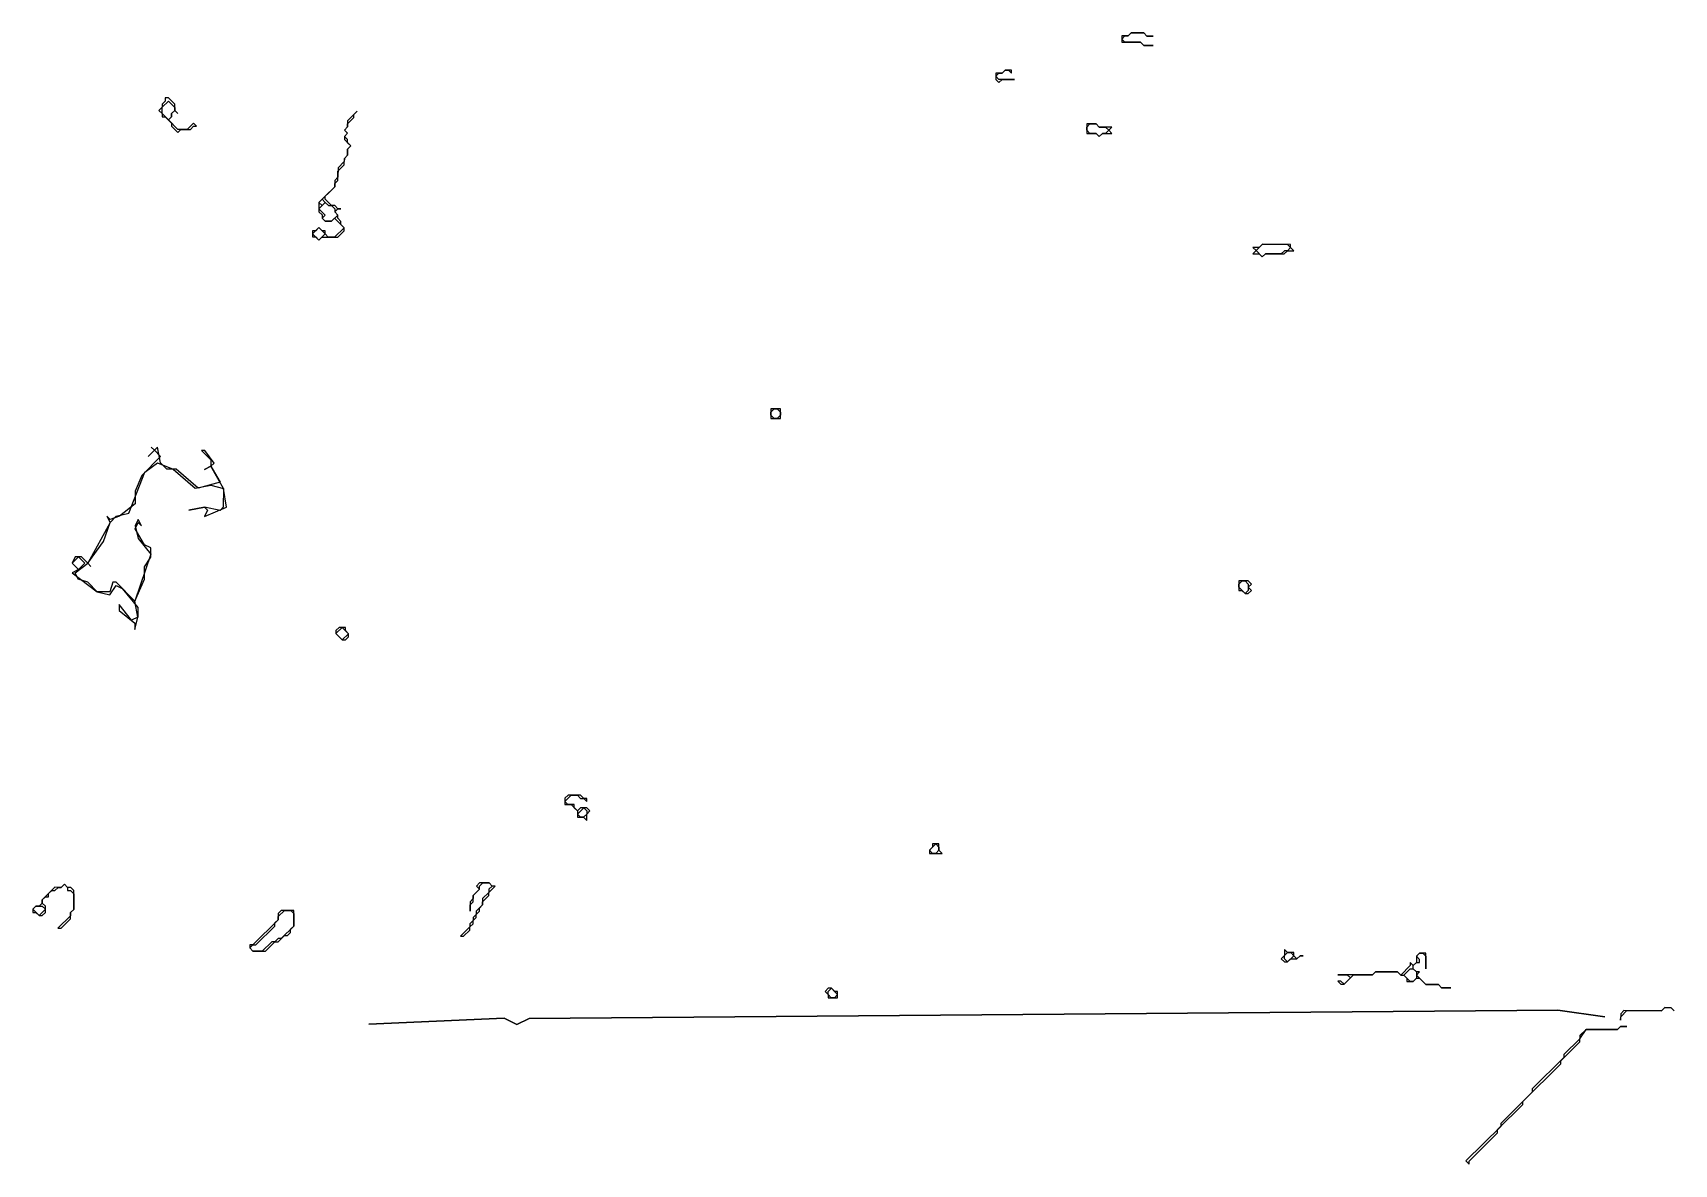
# Model space of a CAD drawing. Header units: inches. Extents: x 0 to 116, y 0 to 63.
# Drawn here: x 84.26 to 115.78, y -0.17 to 21.54 of the extents above; entities that cross this region are included whole.
import ezdxf

# ---------------------------------------------------------------- set-up
doc = ezdxf.new("R2010")
doc.units = ezdxf.units.IN

msp = doc.modelspace()

# ---------------------------------------------------------------- linework, layer by layer
for points in [[(105.16865, 21.47761), (105.16812, 21.35681), (105.53052, 21.35523), (105.59065, 21.29457), (105.77185, 21.29378), (105.59065, 21.29457), (105.53052, 21.35523), (105.22852, 21.35655), (105.16839, 21.41721), (105.22905, 21.47735), (105.28945, 21.47709), (105.35011, 21.53722), (105.59171, 21.53617), (105.65184, 21.4755), (105.77264, 21.47498), (105.65184, 21.4755), (105.59171, 21.53617), (105.35011, 21.53722), (105.28945, 21.47709)], [(105.16865, 21.47761), (105.16812, 21.35681), (105.53052, 21.35523), (105.59065, 21.29457), (105.77185, 21.29378), (105.59065, 21.29457), (105.53052, 21.35523), (105.22852, 21.35655), (105.16839, 21.41721), (105.22905, 21.47735), (105.28945, 21.47709), (105.35011, 21.53722), (105.59171, 21.53617), (105.65184, 21.4755), (105.77264, 21.47498), (105.65184, 21.4755), (105.59171, 21.53617), (105.35011, 21.53722), (105.28945, 21.47709)], [(103.05177, 20.82244), (102.93097, 20.82297), (102.87031, 20.76283), (102.74951, 20.76336), (102.74898, 20.64256), (102.80912, 20.5819), (102.86978, 20.64204), (103.11138, 20.64098), (102.80938, 20.6423), (102.74925, 20.70296), (102.80991, 20.7631), (102.87031, 20.76283), (102.93097, 20.82297), (102.99137, 20.82271), (103.05151, 20.76204)], [(103.05177, 20.82244), (102.93097, 20.82297), (102.87031, 20.76283), (102.74951, 20.76336), (102.74898, 20.64256), (102.80912, 20.5819), (102.86978, 20.64204), (103.11138, 20.64098), (102.80938, 20.6423), (102.74925, 20.70296), (102.80991, 20.7631), (102.87031, 20.76283), (102.93097, 20.82297), (102.99137, 20.82271), (103.05151, 20.76204)], [(86.80169, 20.28934), (86.80143, 20.22894), (86.74076, 20.16881), (86.7405, 20.10841), (86.67984, 20.04827), (86.73997, 19.98761), (86.73971, 19.92721), (86.80011, 19.92695), (86.92038, 19.80562), (86.92012, 19.74522), (87.04039, 19.62389), (87.10105, 19.68403), (87.28225, 19.68324), (87.34291, 19.74338), (87.40331, 19.74311), (87.34318, 19.80377), (87.22185, 19.6835), (87.04065, 19.68429), (86.86024, 19.86628), (86.92091, 19.92642), (86.92117, 19.98682), (86.98183, 20.04695), (87.04197, 19.98629), (86.98183, 20.04695), (86.98236, 20.16775), (86.86209, 20.28908)], [(86.80169, 20.28934), (86.80143, 20.22894), (86.74076, 20.16881), (86.7405, 20.10841), (86.67984, 20.04827), (86.73997, 19.98761), (86.73971, 19.92721), (86.80011, 19.92695), (86.92038, 19.80562), (86.92012, 19.74522), (87.04039, 19.62389), (87.10105, 19.68403), (87.28225, 19.68324), (87.34291, 19.74338), (87.40331, 19.74311), (87.34318, 19.80377), (87.22185, 19.6835), (87.04065, 19.68429), (86.86024, 19.86628), (86.92091, 19.92642), (86.92117, 19.98682), (86.98183, 20.04695), (87.04197, 19.98629), (86.98183, 20.04695), (86.98236, 20.16775), (86.86209, 20.28908)], [(86.86183, 20.22868), (86.9821, 20.10735), (86.98183, 20.04695), (86.92117, 19.98682), (86.92091, 19.92642), (86.86024, 19.86628), (86.73997, 19.98761), (86.7405, 20.10841)], [(90.485, 20.03167), (90.30301, 19.85126), (90.30248, 19.73046), (90.24182, 19.67033), (90.30196, 19.60966), (90.24129, 19.54953), (90.24103, 19.48913), (90.3613, 19.3678), (90.30064, 19.30767), (90.30011, 19.18687), (90.23945, 19.12673), (90.23919, 19.06633), (90.11786, 18.94606), (90.11707, 18.76486), (90.05641, 18.70473), (90.05588, 18.58393), (89.75256, 18.28325), (89.75177, 18.10205), (89.81191, 18.04139), (89.81165, 17.98099), (89.87178, 17.92032), (89.99258, 17.9198), (90.05324, 17.97993), (90.23365, 17.79794), (90.05166, 17.61754), (89.93086, 17.61806), (89.87073, 17.67873), (89.87099, 17.73913), (89.81059, 17.73939), (89.75046, 17.80005), (89.68979, 17.73992), (89.62939, 17.74018), (89.62887, 17.61938), (89.68927, 17.61912), (89.7494, 17.55845), (89.81006, 17.61859), (90.11206, 17.61727), (90.23339, 17.73754), (90.23365, 17.79794), (90.17352, 17.85861), (90.17378, 17.91901), (90.11364, 17.97967), (90.11391, 18.04007), (90.05377, 18.10073), (90.11443, 18.16087), (90.17483, 18.1606), (90.11443, 18.16087), (90.0543, 18.22153), (89.9939, 18.22179), (89.87363, 18.34312), (89.87389, 18.40352), (90.05588, 18.58393), (90.05614, 18.64433), (90.11681, 18.70446), (90.1176, 18.88566), (90.23892, 19.00593), (90.23945, 19.12673), (90.30011, 19.18687), (90.30064, 19.30767), (90.3613, 19.3678), (90.30117, 19.42846), (90.30143, 19.48886), (90.24129, 19.54953), (90.30196, 19.60966), (90.24182, 19.67033), (90.30248, 19.73046), (90.30275, 19.79086), (90.42407, 19.91113), (90.42434, 19.97153)], [(90.485, 20.03167), (90.30301, 19.85126), (90.30248, 19.73046), (90.24182, 19.67033), (90.30196, 19.60966), (90.24129, 19.54953), (90.24103, 19.48913), (90.3613, 19.3678), (90.30064, 19.30767), (90.30011, 19.18687), (90.23945, 19.12673), (90.23919, 19.06633), (90.11786, 18.94606), (90.11707, 18.76486), (90.05641, 18.70473), (90.05588, 18.58393), (89.75256, 18.28325), (89.75177, 18.10205), (89.81191, 18.04139), (89.81165, 17.98099), (89.87178, 17.92032), (89.99258, 17.9198), (90.05324, 17.97993), (90.23365, 17.79794), (90.05166, 17.61754), (89.93086, 17.61806), (89.87073, 17.67873), (89.87099, 17.73913), (89.81059, 17.73939), (89.75046, 17.80005), (89.68979, 17.73992), (89.62939, 17.74018), (89.62887, 17.61938), (89.68927, 17.61912), (89.7494, 17.55845), (89.81006, 17.61859), (90.11206, 17.61727), (90.23339, 17.73754), (90.23365, 17.79794), (90.17352, 17.85861), (90.17378, 17.91901), (90.11364, 17.97967), (90.11391, 18.04007), (90.05377, 18.10073), (90.11443, 18.16087), (90.17483, 18.1606), (90.11443, 18.16087), (90.0543, 18.22153), (89.9939, 18.22179), (89.87363, 18.34312), (89.87389, 18.40352), (90.05588, 18.58393), (90.05614, 18.64433), (90.11681, 18.70446), (90.1176, 18.88566), (90.23892, 19.00593), (90.23945, 19.12673), (90.30011, 19.18687), (90.30064, 19.30767), (90.3613, 19.3678), (90.30117, 19.42846), (90.30143, 19.48886), (90.24129, 19.54953), (90.30196, 19.60966), (90.24182, 19.67033), (90.30248, 19.73046), (90.30275, 19.79086), (90.42407, 19.91113), (90.42434, 19.97153)], [(104.49688, 19.78933), (104.49609, 19.60813), (104.67728, 19.60734), (104.73742, 19.54668), (104.79808, 19.60681), (104.97928, 19.60602), (104.91914, 19.66668), (104.97981, 19.72682), (104.73821, 19.72787), (104.67807, 19.78854)], [(104.49688, 19.78933), (104.49609, 19.60813), (104.67728, 19.60734), (104.73742, 19.54668), (104.79808, 19.60681), (104.97928, 19.60602), (104.91914, 19.66668), (104.97981, 19.72682), (104.73821, 19.72787), (104.67807, 19.78854)], [(104.49661, 19.72893), (104.55728, 19.78906), (104.67807, 19.78854), (104.73821, 19.72787), (104.85901, 19.72735), (104.91914, 19.66668), (104.85848, 19.60655), (104.79808, 19.60681), (104.73742, 19.54668), (104.67728, 19.60734), (104.55648, 19.60787), (104.49635, 19.66853)], [(89.87336, 18.28272), (89.9335, 18.22206), (89.9939, 18.22179), (90.05403, 18.16113), (90.05377, 18.10073), (90.11391, 18.04007), (89.99258, 17.9198), (89.87178, 17.92032), (89.81165, 17.98099), (89.87231, 18.04112), (89.75204, 18.16245)], [(89.75256, 18.28325), (89.81323, 18.34338), (89.87336, 18.28272), (89.8127, 18.22258)], [(89.75046, 17.80005), (89.87073, 17.67873), (89.7494, 17.55845), (89.62913, 17.67978)], [(107.68777, 17.41978), (107.7479, 17.35912), (107.68724, 17.29898), (107.80804, 17.29846), (107.86817, 17.23779), (107.92884, 17.29793), (108.29123, 17.29635), (108.3519, 17.35648), (108.4727, 17.35596), (108.41256, 17.41662), (108.41282, 17.47702), (107.86923, 17.47939), (107.80857, 17.41926)], [(107.68777, 17.41978), (107.7479, 17.35912), (107.68724, 17.29898), (107.80804, 17.29846), (107.86817, 17.23779), (107.92884, 17.29793), (108.29123, 17.29635), (108.3519, 17.35648), (108.4727, 17.35596), (108.41256, 17.41662), (108.41282, 17.47702), (107.86923, 17.47939), (107.80857, 17.41926)], [(107.7479, 17.35912), (107.86923, 17.47939), (108.35242, 17.47728), (108.41256, 17.41662), (108.3519, 17.35648), (108.2915, 17.35675), (108.23084, 17.29661), (107.92884, 17.29793), (107.86817, 17.23779)], [(98.43295, 14.31933), (98.43216, 14.13814), (98.61336, 14.13735), (98.61415, 14.31854)], [(98.43295, 14.31933), (98.43216, 14.13814), (98.61336, 14.13735), (98.61415, 14.31854)], [(98.43269, 14.25894), (98.49335, 14.31907), (98.55375, 14.31881), (98.61389, 14.25814), (98.61362, 14.19775), (98.55296, 14.13761), (98.49256, 14.13787), (98.43242, 14.19854)], [(87.55736, 13.52118), (87.49697, 13.52144), (87.67737, 13.33946), (87.67685, 13.21866), (87.55578, 13.15878), (87.67685, 13.21866), (87.85673, 12.91587), (87.4334, 12.79691), (87.01219, 13.16116), (86.83099, 13.16195), (86.71072, 13.28327), (86.65164, 13.58553), (86.59097, 13.5254), (86.53084, 13.58606), (86.59097, 13.5254), (86.46965, 13.40513), (86.59097, 13.5254), (86.71125, 13.40407), (86.34727, 13.04326), (86.22515, 12.74179), (86.2241, 12.50019), (85.92105, 12.25991), (85.73958, 12.2003), (85.67945, 12.26096), (85.73932, 12.1399), (85.3131, 11.35655), (85.19283, 11.47788), (85.07203, 11.47841), (85.0111, 11.35787), (85.13137, 11.23654), (85.01031, 11.17667), (85.49192, 10.81217), (85.73326, 10.75071), (85.85485, 10.93138), (85.97538, 10.87046), (86.2758, 10.50674), (86.27501, 10.32555), (86.15395, 10.26567), (85.91367, 10.56872), (85.91314, 10.44793), (86.21408, 10.20501), (86.21356, 10.08421), (86.27501, 10.32555), (86.21593, 10.62781), (86.39897, 11.04981), (86.40002, 11.29141), (86.52161, 11.47208), (86.5224, 11.65328), (86.40187, 11.71421), (86.22199, 12.01699), (86.28292, 12.13753), (86.34305, 12.07687), (86.28318, 12.19793), (86.22225, 12.07739), (86.2816, 11.83553), (86.52188, 11.53248), (86.21593, 10.62781), (85.85511, 10.99178), (85.79471, 10.99205), (85.73352, 10.81111), (85.49192, 10.81217), (85.31152, 10.99416), (85.13058, 11.05535), (85.07071, 11.17641), (85.3131, 11.35655), (85.37323, 11.29589), (85.3131, 11.35655), (85.61694, 11.77803), (85.73932, 12.1399), (85.86065, 12.26017), (86.10251, 12.31952), (86.40793, 13.10339), (86.65032, 13.28354), (86.95179, 13.16142), (87.373, 12.79718), (87.67526, 12.85626), (87.9166, 12.79481), (87.91502, 12.43241), (87.85435, 12.37227), (87.55262, 12.43399), (87.25036, 12.37491), (87.55262, 12.43399), (87.61276, 12.37333), (87.55183, 12.25279), (87.97542, 12.43215), (87.9166, 12.79481), (87.67685, 13.21866), (87.73751, 13.27879)], [(87.55736, 13.52118), (87.49697, 13.52144), (87.67737, 13.33946), (87.67685, 13.21866), (87.55578, 13.15878), (87.67685, 13.21866), (87.85673, 12.91587), (87.4334, 12.79691), (87.01219, 13.16116), (86.83099, 13.16195), (86.71072, 13.28327), (86.65164, 13.58553), (86.59097, 13.5254), (86.53084, 13.58606), (86.59097, 13.5254), (86.46965, 13.40513), (86.59097, 13.5254), (86.71125, 13.40407), (86.34727, 13.04326), (86.22515, 12.74179), (86.2241, 12.50019), (85.92105, 12.25991), (85.73958, 12.2003), (85.67945, 12.26096), (85.73932, 12.1399), (85.3131, 11.35655), (85.19283, 11.47788), (85.07203, 11.47841), (85.0111, 11.35787), (85.13137, 11.23654), (85.01031, 11.17667), (85.49192, 10.81217), (85.73326, 10.75071), (85.85485, 10.93138), (85.97538, 10.87046), (86.2758, 10.50674), (86.27501, 10.32555), (86.15395, 10.26567), (85.91367, 10.56872), (85.91314, 10.44793), (86.21408, 10.20501), (86.21356, 10.08421), (86.27501, 10.32555), (86.21593, 10.62781), (86.39897, 11.04981), (86.40002, 11.29141), (86.52161, 11.47208), (86.5224, 11.65328), (86.40187, 11.71421), (86.22199, 12.01699), (86.28292, 12.13753), (86.34305, 12.07687), (86.28318, 12.19793), (86.22225, 12.07739), (86.2816, 11.83553), (86.52188, 11.53248), (86.21593, 10.62781), (85.85511, 10.99178), (85.79471, 10.99205), (85.73352, 10.81111), (85.49192, 10.81217), (85.31152, 10.99416), (85.13058, 11.05535), (85.07071, 11.17641), (85.3131, 11.35655), (85.37323, 11.29589), (85.3131, 11.35655), (85.61694, 11.77803), (85.73932, 12.1399), (85.86065, 12.26017), (86.10251, 12.31952), (86.40793, 13.10339), (86.65032, 13.28354), (86.95179, 13.16142), (87.373, 12.79718), (87.67526, 12.85626), (87.9166, 12.79481), (87.91502, 12.43241), (87.85435, 12.37227), (87.55262, 12.43399), (87.25036, 12.37491), (87.55262, 12.43399), (87.61276, 12.37333), (87.55183, 12.25279), (87.97542, 12.43215), (87.9166, 12.79481), (87.67685, 13.21866), (87.73751, 13.27879)], [(85.13243, 11.47814), (85.2527, 11.35682), (85.13137, 11.23654), (85.0111, 11.35787)], [(107.41823, 11.0185), (107.41744, 10.8373), (107.47784, 10.83704), (107.53798, 10.77637), (107.59838, 10.77611), (107.65904, 10.83625), (107.59891, 10.89691), (107.65957, 10.95704), (107.59943, 11.01771)], [(107.41823, 11.0185), (107.41744, 10.8373), (107.47784, 10.83704), (107.53798, 10.77637), (107.59838, 10.77611), (107.65904, 10.83625), (107.59891, 10.89691), (107.65957, 10.95704), (107.59943, 11.01771)], [(107.41797, 10.9581), (107.47863, 11.01823), (107.53903, 11.01797), (107.59917, 10.95731), (107.59864, 10.83651), (107.53798, 10.77637), (107.41771, 10.8977)], [(90.13978, 10.12748), (90.07912, 10.06734), (90.07886, 10.00694), (90.19913, 9.88562), (90.25953, 9.88536), (90.32019, 9.94549), (90.32045, 10.00589), (90.26032, 10.06655), (90.26058, 10.12695)], [(90.13978, 10.12748), (90.07912, 10.06734), (90.07886, 10.00694), (90.19913, 9.88562), (90.25953, 9.88536), (90.32019, 9.94549), (90.32045, 10.00589), (90.26032, 10.06655), (90.26058, 10.12695)], [(90.20018, 10.12722), (90.32045, 10.00589), (90.19913, 9.88562), (90.07886, 10.00694)], [(94.53497, 6.90707), (94.47431, 6.84694), (94.47378, 6.72614), (94.59458, 6.72561), (94.71485, 6.60428), (94.71433, 6.48349), (94.83512, 6.48296), (94.89526, 6.4223), (94.89579, 6.54309), (94.95645, 6.60323), (94.89631, 6.66389), (94.77552, 6.66442), (94.71485, 6.60428), (94.65472, 6.66495), (94.65498, 6.72535), (94.53418, 6.72587), (94.47405, 6.78654), (94.59537, 6.90681), (94.71617, 6.90628), (94.77631, 6.84562), (94.83671, 6.84535), (94.89684, 6.78469), (94.8971, 6.84509), (94.83671, 6.84535), (94.77657, 6.90602)], [(94.53497, 6.90707), (94.47431, 6.84694), (94.47378, 6.72614), (94.59458, 6.72561), (94.71485, 6.60428), (94.71433, 6.48349), (94.83512, 6.48296), (94.89526, 6.4223), (94.89579, 6.54309), (94.95645, 6.60323), (94.89631, 6.66389), (94.77552, 6.66442), (94.71485, 6.60428), (94.65472, 6.66495), (94.65498, 6.72535), (94.53418, 6.72587), (94.47405, 6.78654), (94.59537, 6.90681), (94.71617, 6.90628), (94.77631, 6.84562), (94.83671, 6.84535), (94.89684, 6.78469), (94.8971, 6.84509), (94.83671, 6.84535), (94.77657, 6.90602)], [(94.83591, 6.66416), (94.89605, 6.60349), (94.89579, 6.54309), (94.83512, 6.48296), (94.77472, 6.48322), (94.71459, 6.54388)], [(101.53735, 5.97051), (101.53709, 5.91011), (101.47643, 5.84997), (101.47616, 5.78957), (101.71776, 5.78852), (101.65762, 5.84918), (101.65815, 5.96998)], [(101.53735, 5.97051), (101.53709, 5.91011), (101.47643, 5.84997), (101.47616, 5.78957), (101.71776, 5.78852), (101.65762, 5.84918), (101.65815, 5.96998)], [(101.59775, 5.97025), (101.65789, 5.90958), (101.65762, 5.84918), (101.59696, 5.78905), (101.53656, 5.78931), (101.47643, 5.84997)], [(84.86342, 5.19766), (84.80276, 5.13752), (84.68196, 5.13805), (84.43931, 4.8975), (84.43904, 4.8371), (84.37838, 4.77697), (84.31798, 4.77723), (84.25732, 4.7171), (84.25706, 4.6567), (84.31745, 4.65643), (84.37759, 4.59577), (84.43799, 4.59551), (84.49865, 4.65564), (84.49918, 4.77644), (84.43904, 4.8371), (84.43931, 4.8975), (84.49997, 4.95764), (84.56037, 4.95738), (84.56063, 5.01778), (84.6213, 5.07791), (84.6817, 5.07765), (84.74236, 5.13778), (84.80276, 5.13752), (84.86342, 5.19766), (84.92356, 5.13699), (84.92329, 5.07659), (84.98369, 5.07633), (85.04383, 5.01567), (85.04251, 4.71367), (84.98185, 4.65353), (84.98158, 4.59313), (84.73893, 4.35259), (84.79933, 4.35233), (84.98132, 4.53274), (84.98185, 4.65353), (85.04251, 4.71367), (85.04409, 5.07607), (84.98396, 5.13673), (84.92356, 5.13699)], [(84.86342, 5.19766), (84.80276, 5.13752), (84.68196, 5.13805), (84.43931, 4.8975), (84.43904, 4.8371), (84.37838, 4.77697), (84.31798, 4.77723), (84.25732, 4.7171), (84.25706, 4.6567), (84.31745, 4.65643), (84.37759, 4.59577), (84.43799, 4.59551), (84.49865, 4.65564), (84.49918, 4.77644), (84.43904, 4.8371), (84.43931, 4.8975), (84.49997, 4.95764), (84.56037, 4.95738), (84.56063, 5.01778), (84.6213, 5.07791), (84.6817, 5.07765), (84.74236, 5.13778), (84.80276, 5.13752), (84.86342, 5.19766), (84.92356, 5.13699), (84.92329, 5.07659), (84.98369, 5.07633), (85.04383, 5.01567), (85.04251, 4.71367), (84.98185, 4.65353), (84.98158, 4.59313), (84.73893, 4.35259), (84.79933, 4.35233), (84.98132, 4.53274), (84.98185, 4.65353), (85.04251, 4.71367), (85.04409, 5.07607), (84.98396, 5.13673), (84.92356, 5.13699)], [(93.13814, 5.16155), (93.07774, 5.16181), (93.01761, 5.22248), (92.83641, 5.22327), (92.77575, 5.16313), (92.83588, 5.10247), (92.71456, 4.9822), (92.71429, 4.9218), (92.65363, 4.86166), (92.65284, 4.68046), (92.65337, 4.80126), (92.71403, 4.8614), (92.71456, 4.9822), (92.83588, 5.10247), (92.83615, 5.16287), (92.89681, 5.223), (93.01761, 5.22248), (93.07774, 5.16181), (93.01708, 5.10168), (93.01682, 5.04128), (92.89549, 4.92101), (92.89496, 4.80021), (92.77364, 4.67994), (92.77337, 4.61954), (92.71271, 4.5594), (92.71245, 4.499), (92.65178, 4.43887), (92.65152, 4.37847), (92.46953, 4.19806), (92.52993, 4.19779), (92.65126, 4.31807), (92.65152, 4.37847), (92.71218, 4.4386), (92.71245, 4.499), (92.77311, 4.55914), (92.77337, 4.61954), (92.83404, 4.67967), (92.8343, 4.74007), (92.89496, 4.80021), (92.89523, 4.86061), (93.01655, 4.98088), (93.01682, 5.04128)], [(93.13814, 5.16155), (93.07774, 5.16181), (93.01761, 5.22248), (92.83641, 5.22327), (92.77575, 5.16313), (92.83588, 5.10247), (92.71456, 4.9822), (92.71429, 4.9218), (92.65363, 4.86166), (92.65284, 4.68046), (92.65337, 4.80126), (92.71403, 4.8614), (92.71456, 4.9822), (92.83588, 5.10247), (92.83615, 5.16287), (92.89681, 5.223), (93.01761, 5.22248), (93.07774, 5.16181), (93.01708, 5.10168), (93.01682, 5.04128), (92.89549, 4.92101), (92.89496, 4.80021), (92.77364, 4.67994), (92.77337, 4.61954), (92.71271, 4.5594), (92.71245, 4.499), (92.65178, 4.43887), (92.65152, 4.37847), (92.46953, 4.19806), (92.52993, 4.19779), (92.65126, 4.31807), (92.65152, 4.37847), (92.71218, 4.4386), (92.71245, 4.499), (92.77311, 4.55914), (92.77337, 4.61954), (92.83404, 4.67967), (92.8343, 4.74007), (92.89496, 4.80021), (92.89523, 4.86061), (93.01655, 4.98088), (93.01682, 5.04128)], [(84.25732, 4.7171), (84.31798, 4.77723), (84.43878, 4.7767), (84.49892, 4.71604), (84.37759, 4.59577)], [(89.27047, 4.69522), (89.02887, 4.69628), (88.96821, 4.63614), (88.96768, 4.51534), (88.48238, 4.03425), (88.42198, 4.03452), (88.42172, 3.97412), (88.48185, 3.91346), (88.72345, 3.9124), (88.90544, 4.09281), (88.96584, 4.09255), (89.08716, 4.21282), (89.14756, 4.21255), (89.20823, 4.27269), (89.20849, 4.33309), (89.26915, 4.39322)], [(89.27047, 4.69522), (89.02887, 4.69628), (88.96821, 4.63614), (88.96768, 4.51534), (88.48238, 4.03425), (88.42198, 4.03452), (88.42172, 3.97412), (88.48185, 3.91346), (88.72345, 3.9124), (88.90544, 4.09281), (88.96584, 4.09255), (89.08716, 4.21282), (89.14756, 4.21255), (89.20823, 4.27269), (89.20849, 4.33309), (89.26915, 4.39322)], [(89.21007, 4.69549), (89.27021, 4.63482), (89.26915, 4.39322), (89.0265, 4.15268), (88.9661, 4.15294), (88.90544, 4.09281), (88.84504, 4.09307), (88.66305, 3.91266), (88.48185, 3.91346), (88.42172, 3.97412), (88.48238, 4.03425), (88.54278, 4.03399), (88.90676, 4.39481), (88.90702, 4.45521), (88.96768, 4.51534), (88.96795, 4.57574), (89.08927, 4.69601)], [(108.2322, 3.76688), (108.29234, 3.70621), (108.35274, 3.70595), (108.4134, 3.76609), (108.5342, 3.76556), (108.59486, 3.8257), (108.65526, 3.82543), (108.59486, 3.8257), (108.5342, 3.76556), (108.47406, 3.82622), (108.47433, 3.88662), (108.35353, 3.88715), (108.29339, 3.94781), (108.29286, 3.82701)], [(108.2322, 3.76688), (108.29234, 3.70621), (108.35274, 3.70595), (108.4134, 3.76609), (108.5342, 3.76556), (108.59486, 3.8257), (108.65526, 3.82543), (108.59486, 3.8257), (108.5342, 3.76556), (108.47406, 3.82622), (108.47433, 3.88662), (108.35353, 3.88715), (108.29339, 3.94781), (108.29286, 3.82701)], [(108.2926, 3.76661), (108.29286, 3.82701), (108.35353, 3.88715), (108.41393, 3.88689), (108.47406, 3.82622), (108.35274, 3.70595)], [(111.4914, 3.20905), (111.3102, 3.20984), (111.25006, 3.2705), (111.00847, 3.27156), (110.82806, 3.45355), (110.88872, 3.51368), (110.82832, 3.51395), (110.76819, 3.57461), (110.76845, 3.63501), (110.82911, 3.69515), (110.88951, 3.69488), (110.88978, 3.75528), (110.82964, 3.81594), (110.8903, 3.87608), (110.9507, 3.87582), (111.01084, 3.81515), (111.00978, 3.57356), (111.0111, 3.87555), (110.8903, 3.87608), (110.82964, 3.81594), (110.82911, 3.69515), (110.76845, 3.63501), (110.70831, 3.69567), (110.70805, 3.63527), (110.52606, 3.45487), (110.46593, 3.51553), (110.04313, 3.51737), (109.98247, 3.45724), (109.31807, 3.46014), (109.49927, 3.45935), (109.55941, 3.39868), (109.43808, 3.27841), (109.37794, 3.33907), (109.31755, 3.33934), (109.37768, 3.27867), (109.43808, 3.27841), (109.62007, 3.45882), (109.98247, 3.45724), (110.04313, 3.51737), (110.46593, 3.51553), (110.52606, 3.45487), (110.58646, 3.4546), (110.6466, 3.39394), (110.64633, 3.33354), (110.76713, 3.33301), (110.82779, 3.39315), (110.88819, 3.39288), (111.00847, 3.27156), (111.25006, 3.2705), (111.3102, 3.20984)], [(111.4914, 3.20905), (111.3102, 3.20984), (111.25006, 3.2705), (111.00847, 3.27156), (110.82806, 3.45355), (110.88872, 3.51368), (110.82832, 3.51395), (110.76819, 3.57461), (110.76845, 3.63501), (110.82911, 3.69515), (110.88951, 3.69488), (110.88978, 3.75528), (110.82964, 3.81594), (110.8903, 3.87608), (110.9507, 3.87582), (111.01084, 3.81515), (111.00978, 3.57356), (111.0111, 3.87555), (110.8903, 3.87608), (110.82964, 3.81594), (110.82911, 3.69515), (110.76845, 3.63501), (110.70831, 3.69567), (110.70805, 3.63527), (110.52606, 3.45487), (110.46593, 3.51553), (110.04313, 3.51737), (109.98247, 3.45724), (109.31807, 3.46014), (109.49927, 3.45935), (109.55941, 3.39868), (109.43808, 3.27841), (109.37794, 3.33907), (109.31755, 3.33934), (109.37768, 3.27867), (109.43808, 3.27841), (109.62007, 3.45882), (109.98247, 3.45724), (110.04313, 3.51737), (110.46593, 3.51553), (110.52606, 3.45487), (110.58646, 3.4546), (110.6466, 3.39394), (110.64633, 3.33354), (110.76713, 3.33301), (110.82779, 3.39315), (110.88819, 3.39288), (111.00847, 3.27156), (111.25006, 3.2705), (111.3102, 3.20984)], [(110.70779, 3.57487), (110.76819, 3.57461), (110.82832, 3.51395), (110.82779, 3.39315), (110.76713, 3.33301), (110.70673, 3.33328), (110.58646, 3.4546)], [(99.47139, 3.1407), (99.53152, 3.08003), (99.53126, 3.01963), (99.71246, 3.01884), (99.71298, 3.13964), (99.65258, 3.13991), (99.59245, 3.20057), (99.53205, 3.20083)], [(99.47139, 3.1407), (99.53152, 3.08003), (99.53126, 3.01963), (99.71246, 3.01884), (99.71298, 3.13964), (99.65258, 3.13991), (99.59245, 3.20057), (99.53205, 3.20083)], [(99.53178, 3.14043), (99.59245, 3.20057), (99.71272, 3.07924), (99.65206, 3.01911), (99.59166, 3.01937), (99.53152, 3.08003)], [(114.4486, 2.65254), (113.54313, 2.77729), (93.79147, 2.62188), (93.54934, 2.50213), (93.30827, 2.62398), (90.71057, 2.51452), (93.30827, 2.62398), (93.54934, 2.50213), (93.79147, 2.62188), (113.54313, 2.77729)], [(114.4486, 2.65254), (113.54313, 2.77729), (93.79147, 2.62188), (93.54934, 2.50213), (93.30827, 2.62398), (90.71057, 2.51452), (93.30827, 2.62398), (93.54934, 2.50213), (93.79147, 2.62188), (113.54313, 2.77729)], [(115.77791, 2.76754), (115.71778, 2.82821), (115.59698, 2.82873), (115.53631, 2.7686), (114.81152, 2.77176), (114.75086, 2.71162), (114.75033, 2.59083), (114.75059, 2.65122), (114.87192, 2.7715), (115.53631, 2.7686), (115.59698, 2.82873), (115.71778, 2.82821)], [(115.77791, 2.76754), (115.71778, 2.82821), (115.59698, 2.82873), (115.53631, 2.7686), (114.81152, 2.77176), (114.75086, 2.71162), (114.75033, 2.59083), (114.75059, 2.65122), (114.87192, 2.7715), (115.53631, 2.7686), (115.59698, 2.82873), (115.71778, 2.82821)], [(114.8706, 2.4695), (114.7498, 2.47003), (114.68914, 2.40989), (114.08515, 2.41253), (113.96382, 2.29225), (113.96356, 2.23185), (113.66024, 1.93118), (113.65998, 1.87078), (113.05335, 1.26942), (113.05309, 1.20902), (112.44646, 0.60766), (112.44619, 0.54726), (111.7789, -0.11424), (111.83904, -0.1749), (111.8393, -0.1145), (112.38527, 0.42672), (112.38553, 0.48712), (112.87083, 0.96821), (112.8711, 1.02861), (113.59905, 1.75024), (113.59932, 1.81064), (113.96329, 2.17146), (113.96356, 2.23185), (114.08515, 2.41253), (114.68914, 2.40989), (114.7498, 2.47003)], [(114.8706, 2.4695), (114.7498, 2.47003), (114.68914, 2.40989), (114.08515, 2.41253), (113.96382, 2.29225), (113.96356, 2.23185), (113.66024, 1.93118), (113.65998, 1.87078), (113.05335, 1.26942), (113.05309, 1.20902), (112.44646, 0.60766), (112.44619, 0.54726), (111.7789, -0.11424), (111.83904, -0.1749), (111.8393, -0.1145), (112.38527, 0.42672), (112.38553, 0.48712), (112.87083, 0.96821), (112.8711, 1.02861), (113.59905, 1.75024), (113.59932, 1.81064), (113.96329, 2.17146), (113.96356, 2.23185), (114.08515, 2.41253), (114.68914, 2.40989), (114.7498, 2.47003)]]:
    msp.add_lwpolyline(points, close=True)

doc.saveas('drawing.dxf')
